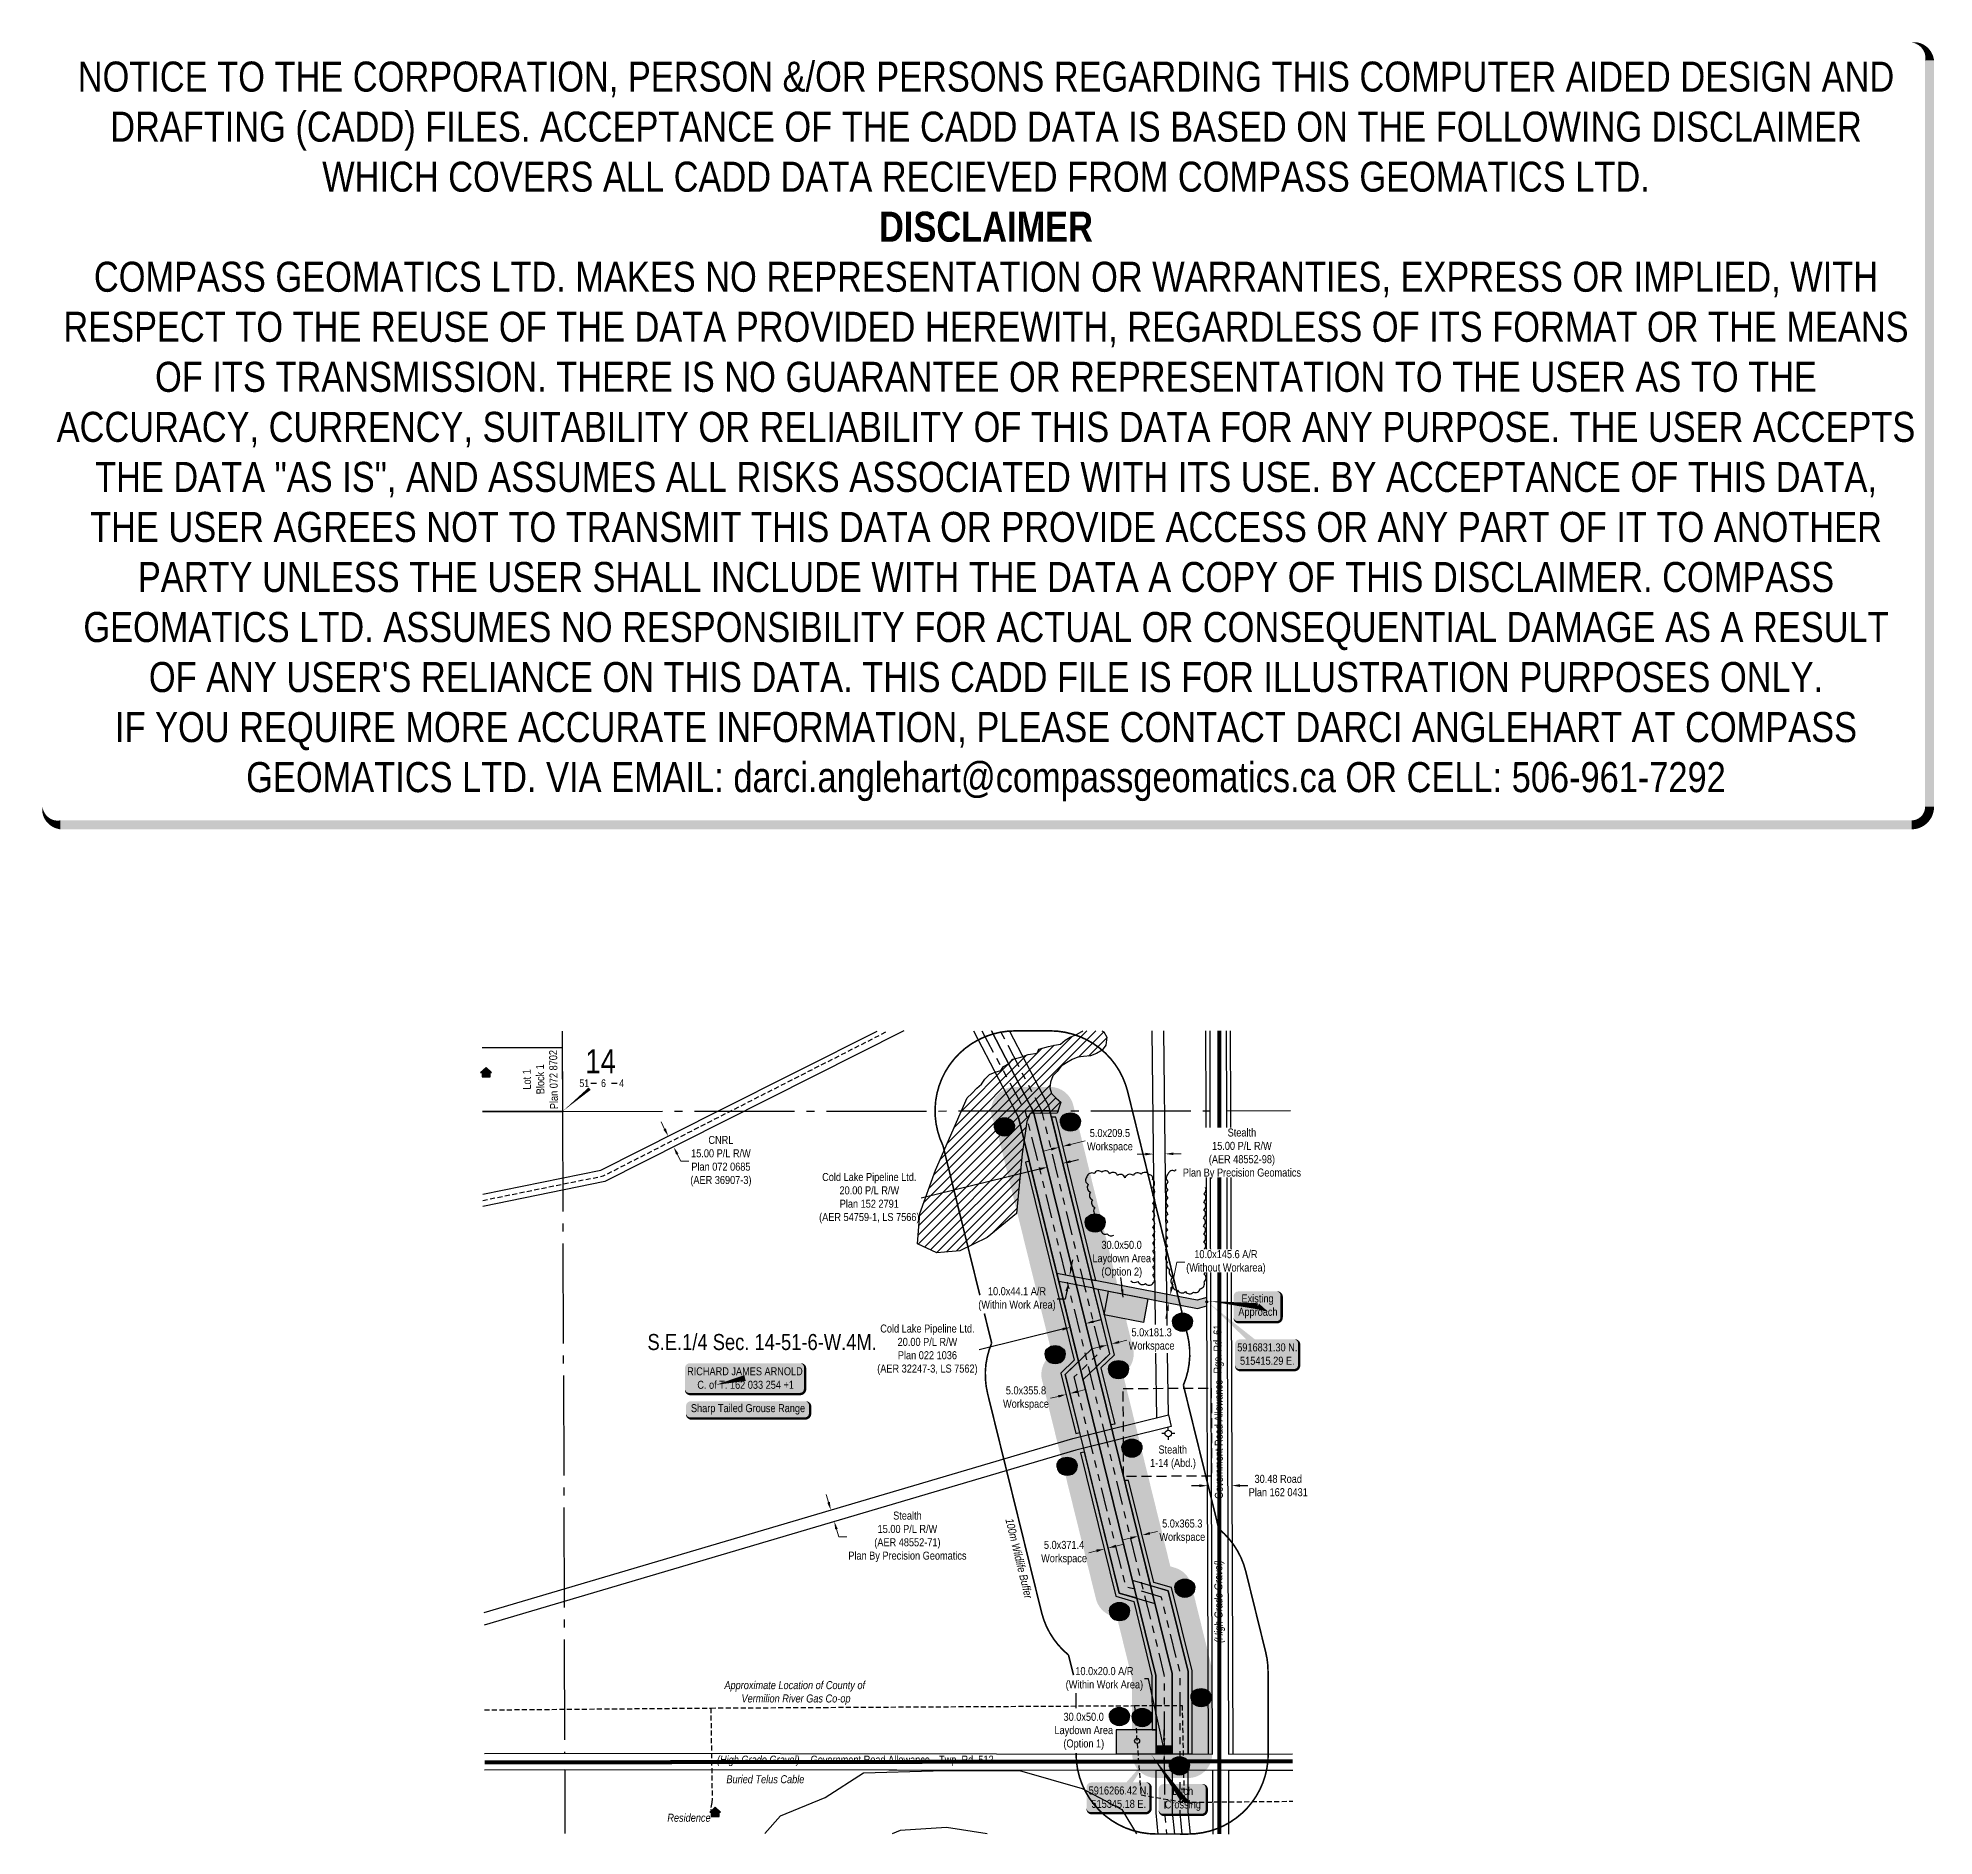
# Model space of a CAD drawing. Extents: x 513955 to 516324, y 5916164 to 5918410.
import ezdxf
from ezdxf.enums import TextEntityAlignment as Align

# ---------------------------------------------------------------- set-up
doc = ezdxf.new("R2010")
doc.units = 0
doc.header["$LTSCALE"] = 5
doc.header["$PDSIZE"] = 0.5
for name, pattern in [('foc-ACCESSROAD', [3.75, 2.5, -1.25]), ('foc-DRILLPATH', [14.75, 6, -1.75, 1.75, -1.75, 1.75, -1.75]), ('foc-QUARTERLINE', [33, 25, -3, 2, -3]), ('foc-TIELINE', [1.875, 1.25, -0.625]), ('PHANTOM', [63.5, 31.75, -6.35, 6.35, -6.35, 6.35, -6.35]), ('UG_PIPE', [1.875, 1.25, -0.625])]:
    doc.linetypes.add(name, pattern=pattern)
doc.layers.get('Defpoints').update_dxf_attribs({"color": 9})
for name, color, linetype in [('10', 1, 'Continuous'), ('9', 3, 'Continuous'), ('AS-OWNER', 7, 'Continuous'), ('AS-PIPE-UG', 44, 'UG_PIPE'), ('AS-PIPE-UG-T', 44, 'Continuous'), ('AS-RESIDENCE', 14, 'Continuous'), ('AS-ROADS', 254, 'Continuous'), ('AS-TELUS', 224, 'foc-TEL'), ('AS-WILDLIFE-BLOCK', 131, 'Continuous'), ('C-RW', 13, 'Continuous'), ('C-SYMBOL', 7, 'Continuous'), ('DETAIL-T', 7, 'Continuous'), ('F-RW', 190, 'Continuous'), ('F-WS', 190, 'foc-ACCESSROAD'), ('F-WS-S', 190, 'Continuous'), ('L-ROAD-T', 7, 'Continuous'), ('L-SEC', 7, 'Continuous'), ('L-SECLBL', 7, 'Continuous'), ('L-SECQ', 8, 'foc-QUARTERLINE'), ('L-TITLEDB', 4, 'Continuous'), ('L-TITLEDB-T', 4, 'Continuous'), ('P-BUFFER-H 30m', 51, 'Continuous'), ('P-BUFFER-YELLOW', 50, 'foc-TIELINE'), ('P-BUFFER-YELLOW-T', 50, 'Continuous'), ('P-CROSSINGS', 250, 'Continuous'), ('P-PDRILLPATH', 12, 'foc-DRILLPATH'), ('P-PROPOSED', 10, 'Continuous'), ('P-PROPOSED-T', 10, 'Continuous'), ('P-TEMP-BLUE', 146, 'Continuous'), ('P-TEMP-BLUE-T', 146, 'Continuous'), ('P-TEMP-H', 41, 'Continuous'), ('P-TEMP_ACCESS ROAD', 46, 'Continuous'), ('P-TEMP_LOG DECK', 46, 'Continuous'), ('P-TEMP_WORKSPACE', 46, 'Continuous'), ('T-BUSH-T', 110, 'Continuous'), ('WETLAND', 143, 'Continuous'), ('WETLAND - OPEN WATER', 140, 'PHANTOM')]:
    doc.layers.add(name, color=color, linetype=linetype)
doc.layers.add('DISCLAIMER', color=7, linetype='Continuous', plot=False)
for name, color, linetype, lineweight in [('F-RW-T', 190, 'Continuous', 9), ('P-TEMP-T', 46, 'Continuous', 18), ('T-TEXT', 48, 'Continuous', 18)]:
    doc.layers.add(name, color=color, linetype=linetype, lineweight=lineweight)
for name, color, linetype, true_color in [('P-REPAIR-TEAL-H', 7, 'Continuous', 0xb8f9d7), ('P-REPAIR-YELLOW-H', 7, 'Continuous', 0xeff1c0), ('P-TEMP-BLUE-H', 7, 'Continuous', 0x99e6ff)]:
    doc.layers.add(name, color=color, linetype=linetype, true_color=true_color)
doc.styles.add('175L', font='ARIALN.TTF', dxfattribs={"height": 20})
doc.styles.add('80', font='ARIALN.TTF', dxfattribs={"height": 10})
doc.styles.add('80CG', font='ARIALN.TTF', dxfattribs={"height": 10})
doc.styles.add('80L', font='ARIALN.TTF', dxfattribs={"height": 10})
doc.styles.add('80LS', font='ARIALNI.TTF', dxfattribs={"height": 10})
doc.styles.add('Crossing', font='ARIALN.TTF', dxfattribs={"height": 10})
doc.styles.add('foc-LtypeFont', font='ARIALN.TTF', dxfattribs={"height": 7.35})
doc.styles.add('SIMPLEX', font='ARIALN.TTF')
doc.linetypes.add('foc-TEL', pattern='A,2,-1,["T",foc-LtypeFont,S=0.2,R=0,X=-0.425,Y=-0.75],-1.24,8', length=12.24)
doc.dimstyles.new('Compass 5 000', dxfattribs={"dimscale": 5, "dimtxt": 9, "dimasz": 2, "dimexe": 0.2, "dimexo": 0.0625, "dimgap": 0.5, "dimtad": 0, "dimtih": 1, "dimtoh": 1, "dimzin": 0, "dimdsep": 46, "dimtxsty": '80CG', "dimcen": 0.1, "dimse1": 1, "dimse2": 1, "dimclrd": 256, "dimclrt": 256, "dimaunit": 1, "dimadec": 4, "dimazin": 0, "dimtfac": 0.06, "dimtofl": 0, "dimtmove": 0, "dimatfit": 1, "dimfxl": 0.2, "dimtolj": 1, "dimtzin": 0, "dimlwd": -1, "dimarcsym": 0})

msp = doc.modelspace()

# ---------------------------------------------------------------- texts
at = {"layer": 'AS-PIPE-UG-T', "insert": (514812.525, 5916357.424), "char_height": 10, "attachment_point": 1, "style": '80L'}
msp.add_mtext_dynamic_manual_height_columns('\\pi0.05;{\\fArial Narrow|b0|i1|c0|p34;Approximate Location of County of \\P\\pi21.397;Vermilion River Gas Co-op}', width=177.36467, gutter_width=50, heights=[0], dxfattribs=at)
at = {"layer": 'AS-RESIDENCE', "insert": (514741.246, 5916191.729), "char_height": 10, "attachment_point": 1, "style": '175L'}
msp.add_mtext_dynamic_manual_height_columns('{\\fArial Narrow|b0|i1|c0|p34;Residence}', width=30.3856, gutter_width=100, heights=[0], dxfattribs=at)
at = {"layer": 'AS-TELUS', "insert": (514815.051, 5916239.819), "char_height": 10, "attachment_point": 1, "style": '80L'}
msp.add_mtext_dynamic_manual_height_columns('{\\fArial Narrow|b0|i1|c0|p34;Buried Telus Cable}', width=98.80252, gutter_width=50, heights=[0], dxfattribs=at)
at = {"layer": 'C-SYMBOL', "color": 3, "style": '175L'}
msp.add_text('S.E.1/4 Sec. 14-51-6-W.4M.', height=20, dxfattribs=at).set_placement((514859.709, 5916765.077), align=Align.BOTTOM_CENTER)
at = {"layer": 'F-WS-S', "insert": (515343.671, 5916651.763), "char_height": 10, "attachment_point": 1, "style": '80L'}
msp.add_mtext_dynamic_manual_height_columns('\\pi11.176;Stealth\\P\\pi0.66392;1-14 (Abd.)', width=56.70982, gutter_width=50, heights=[0], dxfattribs=at)
at = {"layer": 'L-ROAD-T', "style": '80L'}
msp.add_text('Government Road Allowance', height=10, rotation=90.199899, dxfattribs=at).set_placement((515430.111, 5916659.425), align=Align.MIDDLE_CENTER)
msp.add_text('Government Road Allowance', height=10, dxfattribs=at).set_placement((514994.839, 5916259.296), align=Align.MIDDLE_CENTER)
at = {"layer": 'L-ROAD-T', "insert": (515423.735, 5916741.76), "char_height": 10, "attachment_point": 1, "rotation": 90.199899, "style": '80L'}
msp.add_mtext_dynamic_manual_height_columns('Rge. Rd. 61', width=59.11091, gutter_width=50, heights=[0], dxfattribs=at)
at = {"layer": 'L-ROAD-T', "insert": (515080.754, 5916264.318), "char_height": 10, "attachment_point": 1, "style": '80L'}
msp.add_mtext_dynamic_manual_height_columns('Twp. Rd. 512', width=67.62387, gutter_width=50, heights=[0], dxfattribs=at)
at = {"layer": 'L-TITLEDB-T', "insert": (514561.373, 5917070.468), "char_height": 10, "attachment_point": 1, "rotation": 90.930412, "style": '80L'}
msp.add_mtext_dynamic_manual_height_columns('\\pi25.834;Lot 1\\P\\pi19.804;Block 1\\P\\pi0.9027;Plan 072 8702', width=74.21331, gutter_width=50, heights=[0], dxfattribs=at)
at = {"layer": 'P-BUFFER-YELLOW-T', "insert": (515173.057, 5916562.458), "char_height": 10, "attachment_point": 1, "rotation": 283.846585, "style": '80L'}
msp.add_mtext_dynamic_manual_height_columns('\\pi0.89925;{\\fArial Narrow|b0|i1|c0|p34;100m Wildlife Buffer}', width=103.60614, gutter_width=100, heights=[0], dxfattribs=at)
at = {"layer": 'P-TEMP-T', "char_height": 10, "attachment_point": 1, "style": '175L'}
for s, insert in [('\\pi18.135;30.0x50.0\\P\\pi6.8318;Laydown Area\\P\\pi18.008;(Option 2)', (515265.501, 5916907.454)), ('\\pi18.135;30.0x50.0\\P\\pi6.8318;Laydown Area\\P\\pi18.008;(Option 1)', (515218.102, 5916317.879))]:
    msp.add_mtext_dynamic_manual_height_columns(s, width=85.57349, gutter_width=100, heights=[0], dxfattribs=dict(at, insert=insert))
at = {"layer": 'T-TEXT', "style": '80LS'}
msp.add_text('(High Grade Gravel)', height=10, rotation=90.199899, dxfattribs=at).set_placement((515429.774, 5916456.735), align=Align.MIDDLE_CENTER)
msp.add_text('(High Grade Gravel)', height=10, dxfattribs=at).set_placement((514854.839, 5916259.296), align=Align.MIDDLE_CENTER)

# ---------------------------------------------------------------- blocks, each defined once
blk = doc.blocks.new('L-SECLBL')
at = {"layer": '9', "color": 7}
for p, q in [((-5.1, -27.8), (-12.3, -27.8)), ((20.7, -27.8), (13.5, -27.8))]:
    blk.add_line(p, q, dxfattribs=at)
at = {"layer": '10', "color": 2, "style": 'SIMPLEX'}
blk.add_attdef('SEC', text='', height=30, dxfattribs=at).set_placement((0, 0), align=Align.MIDDLE)
at = {"layer": '10', "color": 5, "style": '80L'}
blk.add_attdef('TWP', text='', height=9.5, dxfattribs=at).set_placement((-14.4, -27.4), align=Align.MIDDLE_RIGHT)
blk.add_attdef('RGE', text='', height=9.5, dxfattribs=at).set_placement((3.6, -27.4), align=Align.MIDDLE_CENTER)
blk.add_attdef('MER', text='', height=9.5, dxfattribs=at).set_placement((23.2, -27.4), align=Align.MIDDLE_LEFT)
blk = doc.blocks.new('GABD')
for p, q in [((-0.81, 0), (-1.62, 0)), ((0, 0.81), (0, 1.62)), ((1.62, 0), (0.81, 0)), ((0, -0.81), (0, -1.62))]:
    blk.add_line(p, q)
blk.add_circle((0, 0), 0.8)
blk = doc.blocks.new('*D375')
at = {"layer": 'Defpoints', "color": 0, "transparency": 16777216}
for p in [(515230.5, 5916856.7), (515249.9, 5916861.5), (515244.6, 5916799.4)]:
    blk.add_point(p, dxfattribs=at)
at = {"layer": 'P-PROPOSED-T', "color": 240, "transparency": 16777216}
for p, q in [((515273.7, 5916806.6), (515283.4, 5916809)), ((515234.9, 5916797), (515130.7, 5916771.4))]:
    blk.add_line(p, q, dxfattribs=at)
for points in [[(515273.3, 5916808.2), (515274.1, 5916805), (515264, 5916804.2)], [(515234.5, 5916798.7), (515235.3, 5916795.4), (515244.6, 5916799.4)]]:
    blk.add_solid(points, dxfattribs=at)
at = {"layer": 'P-PROPOSED-T', "transparency": 16777216, "insert": (515066.2, 5916771.4), "char_height": 10, "attachment_point": 5, "style": '80CG'}
blk.add_mtext('\\A1;Cold Lake Pipeline Ltd.\\P20.00 P/L R/W\\PPlan 022 1036\\P(AER 32247-3, LS 7562)', dxfattribs=at)
blk = doc.blocks.new('*U378')
h = blk.add_hatch(color=59)
edge = h.paths.add_edge_path()
edge.add_line((-69, -20), (69, -20))
edge.add_arc((69, -14), 6, 270, 360)
edge.add_line((75, -14), (75, 12.5))
edge.add_arc((69, 12.5), 6, 0, 90)
edge.add_line((69, 18.5), (-69, 18.5))
edge.add_arc((-69, 12.5), 6, 90, 180)
edge.add_line((-75, 12.5), (-75, -14))
edge.add_arc((-69, -14), 6, 180, 270)
at = {"color": 1, "flags": 128}
blk.add_lwpolyline([(-69, -20, 3, 3, 0), (69, -20, 3, 3, 0.414214), (75, -14, 3, 3, 0), (75, 12.5, 3, 0, 0.414214), (69, 18.5, 0, 0, 0), (-69, 18.5, 0, 0, 0.414214), (-75, 12.5, 0, 0, 0), (-75, -14, 0, 3, 0.414214)], format="xyseb", close=True, dxfattribs=at)
blk.add_lwpolyline([(-36.8, -8.6, 0, 7.5, 0), (0, 0, 0, 0, 0)], format="xyseb", dxfattribs=at)
at = {"color": 1, "style": '80'}
blk.add_attdef('ENTER_TEXT_001', (-36, -5), '', height=10, dxfattribs=at)
blk = doc.blocks.new('*D379')
at = {"layer": 'Defpoints', "color": 0, "transparency": 16777216}
for p in [(514734.2, 5917034), (514740.9, 5917020.7), (514749.2, 5917024.8)]:
    blk.add_point(p, dxfattribs=at)
at = {"layer": 'F-RW-T', "transparency": 16777216}
for p, q in [((514737.9, 5917047.1), (514733.4, 5917056.1)), ((514753.7, 5917015.9), (514758.1, 5917007)), ((514758.1, 5917007), (514768.1, 5917007))]:
    blk.add_line(p, q, dxfattribs=at)
for points in [[(514739.4, 5917047.9), (514736.4, 5917046.4), (514742.4, 5917038.2)], [(514755.1, 5917016.6), (514752.2, 5917015.1), (514749.2, 5917024.8)]]:
    blk.add_solid(points, dxfattribs=at)
at = {"layer": 'F-RW-T', "transparency": 16777216, "insert": (514808.2, 5917007), "char_height": 10, "attachment_point": 5, "style": '80CG'}
blk.add_mtext('\\A1;CNRL\\P15.00 P/L R/W^JPlan 072 0685\\P(AER 36907-3)', dxfattribs=at)
blk = doc.blocks.new('*D380')
at = {"layer": 'Defpoints', "color": 0, "transparency": 16777216}
for p in [(514949.9, 5916572.5), (514949.8, 5916556.8), (514954.1, 5916558.1)]:
    blk.add_point(p, dxfattribs=at)
at = {"layer": 'F-RW-T', "transparency": 16777216}
for p, q in [((514942.7, 5916580.8), (514939.9, 5916590.4)), ((514952.6, 5916547.3), (514955.5, 5916537.7)), ((514955.5, 5916537.7), (514965.5, 5916537.7))]:
    blk.add_line(p, q, dxfattribs=at)
for points in [[(514944.3, 5916581.3), (514941.1, 5916580.3), (514945.5, 5916571.2)], [(514954.2, 5916547.7), (514951, 5916546.8), (514949.8, 5916556.8)]]:
    blk.add_solid(points, dxfattribs=at)
at = {"layer": 'F-RW-T', "transparency": 16777216, "insert": (515041.2, 5916537.7), "char_height": 10, "attachment_point": 5, "style": '80CG'}
blk.add_mtext('\\A1;Stealth\\P15.00 P/L R/W\\P(AER 48552-71)\\PPlan By Precision Geomatics', dxfattribs=at)
blk = doc.blocks.new('*D381')
at = {"layer": 'Defpoints', "color": 0, "transparency": 16777216}
for p in [(515363.4, 5917016.1), (515349.5, 5916921.7), (515364.5, 5916921.9)]:
    blk.add_point(p, dxfattribs=at)
at = {"layer": 'F-RW-T', "transparency": 16777216}
for p, q in [((515373.4, 5917016.2), (515383.4, 5917016.3)), ((515338.4, 5917015.8), (515328.4, 5917015.7))]:
    blk.add_line(p, q, dxfattribs=at)
for points in [[(515338.4, 5917017.5), (515338.4, 5917014.2), (515348.4, 5917015.9)], [(515373.4, 5917017.9), (515373.4, 5917014.6), (515363.4, 5917016.1)]]:
    blk.add_solid(points, dxfattribs=at)
at = {"layer": 'F-RW-T', "transparency": 16777216, "insert": (515459.1, 5917016.3), "char_height": 10, "attachment_point": 5, "style": '80CG', "bg_fill": 3, "box_fill_scale": 1.1, "bg_fill_color": 256, "bg_fill_true_color": 13158600, "bg_fill_transparency": 0}
blk.add_mtext('\\A1;Stealth\\P15.00 P/L R/W\\P(AER 48552-98)\\PPlan By Precision Geomatics', dxfattribs=at)
blk = doc.blocks.new('res_occ')
for points in [[(0.1, 0.89), (-1.26, -0.37), (1.46, -0.37)], [(-0.9, -1.43), (1.1, -1.43), (1.1, -0.37), (-0.9, -0.37)]]:
    blk.add_hatch(color=14).paths.add_polyline_path(points)
at = {"color": 14}
for points in [[(0.1, 0.89), (-1.26, -0.37), (1.46, -0.37)], [(-0.9, -1.43), (1.1, -1.43), (1.1, -0.37), (-0.9, -0.37)]]:
    blk.add_lwpolyline(points, close=True, dxfattribs=at)
blk = doc.blocks.new('*D382')
at = {"layer": 'Defpoints', "color": 0, "transparency": 16777216}
for p in [(515416, 5916617.6), (515446.5, 5916617.7), (515446.6, 5916601.7)]:
    blk.add_point(p, dxfattribs=at)
at = {"layer": 'L-TITLEDB-T', "transparency": 16777216}
for p, q in [((515406.1, 5916601.5), (515396.1, 5916601.5)), ((515456.6, 5916601.7), (515466.6, 5916601.7))]:
    blk.add_line(p, q, dxfattribs=at)
for points in [[(515406.1, 5916603.2), (515406.1, 5916599.9), (515416.1, 5916601.6)], [(515456.6, 5916603.4), (515456.6, 5916600), (515446.6, 5916601.7)]]:
    blk.add_solid(points, dxfattribs=at)
at = {"layer": 'L-TITLEDB-T', "transparency": 16777216, "insert": (515504.5, 5916601.7), "char_height": 10, "attachment_point": 5, "style": '80CG'}
blk.add_mtext('\\A1;30.48 Road\\PPlan 162 0431', dxfattribs=at)
blk = doc.blocks.new('*D384')
at = {"layer": 'Defpoints', "color": 0, "transparency": 16777216}
for p in [(515369.7, 5916839.9), (515381.7, 5916827.4), (515383.6, 5916837.2)]:
    blk.add_point(p, dxfattribs=at)
at = {"layer": 'P-TEMP-T', "transparency": 16777216}
for p, q in [((515371.6, 5916849.7), (515377.6, 5916881)), ((515377.6, 5916881), (515387.6, 5916881)), ((515365.9, 5916820.2), (515364, 5916810.4))]:
    blk.add_line(p, q, dxfattribs=at)
for points in [[(515364.2, 5916820.6), (515367.5, 5916819.9), (515367.8, 5916830.1)], [(515369.9, 5916850), (515373.2, 5916849.4), (515369.7, 5916839.9)]]:
    blk.add_solid(points, dxfattribs=at)
at = {"layer": 'P-TEMP-T', "transparency": 16777216, "insert": (515439.1, 5916881), "char_height": 10, "attachment_point": 5, "style": '80CG', "bg_fill": 3, "box_fill_scale": 1.1, "bg_fill_color": 256, "bg_fill_true_color": 13158600, "bg_fill_transparency": 0}
blk.add_mtext('\\A1;10.0x145.6 A/R\\P(Without Workarea)', dxfattribs=at)
blk = doc.blocks.new('*D385')
at = {"layer": 'Defpoints', "color": 0, "transparency": 16777216}
for p in [(515214.5, 5917005.4), (515216, 5916999.5), (515234, 5917010.2)]:
    blk.add_point(p, dxfattribs=at)
at = {"layer": 'P-PROPOSED-T', "color": 240, "transparency": 16777216}
for p, q in [((515206.3, 5916997.1), (515058.2, 5916960.7)), ((515245.1, 5917006.7), (515254.9, 5917009.1))]:
    blk.add_line(p, q, dxfattribs=at)
for points in [[(515205.9, 5916998.8), (515206.7, 5916995.5), (515216, 5916999.5)], [(515244.7, 5917008.3), (515245.5, 5917005.1), (515235.4, 5917004.3)]]:
    blk.add_solid(points, dxfattribs=at)
at = {"layer": 'P-PROPOSED-T', "transparency": 16777216, "insert": (514993.6, 5916960.7), "char_height": 10, "attachment_point": 5, "style": '80CG'}
blk.add_mtext('\\A1;Cold Lake Pipeline Ltd.\\P20.00 P/L R/W\\PPlan 152 2791\\P(AER 54759-1, LS 7566)', dxfattribs=at)
blk = doc.blocks.new('xing2')
h = blk.add_hatch(color=50)
h.dxf.hatch_style = 1
edge = h.paths.add_edge_path()
edge.add_ellipse((0, 0), major_axis=(-12.5, 0), ratio=0.816297, start_angle=0, end_angle=360)
h = blk.add_hatch(color=250)
h.dxf.hatch_style = 1
edge = h.paths.add_edge_path()
edge.add_ellipse((0, -2), major_axis=(-12.5, 0), ratio=0.816297, start_angle=0, end_angle=180)
edge.add_line((12.5, -2), (12.5, 0))
edge.add_ellipse((0, 0), major_axis=(-12.5, 0), ratio=0.816297, start_angle=0, end_angle=180, ccw=False)
edge.add_line((-12.5, 0), (-12.5, -2))
at = {"color": 250}
blk.add_ellipse((0, 0), major_axis=(-12.5, 0), ratio=0.816297, dxfattribs=at)
blk.add_ellipse((0, -2), major_axis=(-12.5, 0), ratio=0.816297, start_param=0, end_param=3.141593, dxfattribs=at)
at = {"color": 250, "style": 'Crossing'}
blk.add_attdef('CROSSING', text='', height=9, dxfattribs=at).set_placement((0.1, 0), align=Align.MIDDLE_CENTER)
at = {"color": 250, "style": 'Crossing', "flags": 1}
for tag, p in [('DESCRIPTION', (0.1, -25.8)), ('OWNER', (0.1, -12.5)), ('LOCATION', (0.1, -39.3)), ('DWG_REF', (0.1, -52.8))]:
    blk.add_attdef(tag, text='', height=9, dxfattribs=at).set_placement(p, align=Align.MIDDLE_CENTER)
blk = doc.blocks.new('*U472')
h = blk.add_hatch(color=254)
edge = h.paths.add_edge_path()
edge.add_line((-34, -20), (34, -20))
edge.add_arc((34, -14), 6, 270, 360)
edge.add_line((40, -14), (40, 12.5))
edge.add_arc((34, 12.5), 6, 0, 90)
edge.add_line((34, 18.5), (-34, 18.5))
edge.add_arc((-34, 12.5), 6, 90, 180)
edge.add_line((-40, 12.5), (-40, -14))
edge.add_arc((-34, -14), 6, 180, 270)
at = {"color": 1, "flags": 128}
blk.add_lwpolyline([(-72.9, 64, 0, 10, 0), (0, 0, 5, 5, 0)], format="xyseb", dxfattribs=at)
blk.add_lwpolyline([(-34, -20, 3, 3, 0), (34, -20, 3, 3, 0.414214), (40, -14, 3, 3, 0), (40, 12.5, 3, 0, 0.414214), (34, 18.5, 0, 0, 0), (-34, 18.5, 0, 0, 0.414214), (-40, 12.5, 0, 0, 0), (-40, -14, 0, 3, 0.414214)], format="xyseb", close=True, dxfattribs=at)
at = {"color": 1, "style": '80'}
blk.add_attdef('ENTER_TEXT_001', (-36, -5), '', height=10, dxfattribs=at)
blk = doc.blocks.new('*U473')
h = blk.add_hatch(color=255)
edge = h.paths.add_edge_path()
edge.add_line((-24, -20), (24, -20))
edge.add_arc((24, -14), 6, 270, 360)
edge.add_line((30, -14), (30, 12.5))
edge.add_arc((24, 12.5), 6, 0, 90)
edge.add_line((24, 18.5), (-24, 18.5))
edge.add_arc((-24, 12.5), 6, 90, 180)
edge.add_line((-30, 12.5), (-30, -14))
edge.add_arc((-24, -14), 6, 180, 270)
at = {"color": 1, "flags": 128}
for points in [[(-61.4, 6.5, 0, 7.5, 0), (0, 0, 0, 0, 0)], [(13.2, -7, 0, 7.5, 0), (0, 0, 0, 0, 0)]]:
    blk.add_lwpolyline(points, format="xyseb", dxfattribs=at)
blk.add_lwpolyline([(-24, -20, 3, 3, 0), (24, -20, 3, 3, 0.414214), (30, -14, 3, 3, 0), (30, 12.5, 3, 0, 0.414214), (24, 18.5, 0, 0, 0), (-24, 18.5, 0, 0, 0.414214), (-30, 12.5, 0, 0, 0), (-30, -14, 0, 3, 0.414214)], format="xyseb", close=True, dxfattribs=at)
at = {"color": 1, "style": '80'}
blk.add_attdef('ENTER_TEXT_001', (-26.8, -4.9), '', height=10, dxfattribs=at)
blk = doc.blocks.new('*U474')
h = blk.add_hatch(color=254)
edge = h.paths.add_edge_path()
edge.add_line((-34, -20), (34, -20))
edge.add_arc((34, -14), 6, 270, 360)
edge.add_line((40, -14), (40, 12.5))
edge.add_arc((34, 12.5), 6, 0, 90)
edge.add_line((34, 18.5), (-34, 18.5))
edge.add_arc((-34, 12.5), 6, 90, 180)
edge.add_line((-40, 12.5), (-40, -14))
edge.add_arc((-34, -14), 6, 180, 270)
at = {"color": 1, "flags": 128}
blk.add_lwpolyline([(40.1, 52.8, 0, 10, 0), (0, 0, 5, 5, 0)], format="xyseb", dxfattribs=at)
blk.add_lwpolyline([(-34, -20, 3, 3, 0), (34, -20, 3, 3, 0.414214), (40, -14, 3, 3, 0), (40, 12.5, 3, 0, 0.414214), (34, 18.5, 0, 0, 0), (-34, 18.5, 0, 0, 0.414214), (-40, 12.5, 0, 0, 0), (-40, -14, 0, 3, 0.414214)], format="xyseb", close=True, dxfattribs=at)
at = {"color": 1, "style": '80'}
blk.add_attdef('ENTER_TEXT_001', (-36, -5), '', height=10, dxfattribs=at)
blk = doc.blocks.new('*U476')
h = blk.add_hatch(color=255)
edge = h.paths.add_edge_path()
edge.add_line((-71.5, -11.5), (71.5, -11.5))
edge.add_arc((71.5, -5.5), 6, 270, 360)
edge.add_line((77.5, -5.5), (77.5, 4))
edge.add_arc((71.5, 4), 6, 0, 90)
edge.add_line((71.5, 10), (-71.5, 10))
edge.add_arc((-71.5, 4), 6, 90, 180)
edge.add_line((-77.5, 4), (-77.5, -5.5))
edge.add_arc((-71.5, -5.5), 6, 180, 270)
at = {"color": 131, "flags": 128}
blk.add_lwpolyline([(-71.5, -11.5, 3, 3, 0), (71.5, -11.5, 3, 3, 0.414214), (77.5, -5.5, 3, 3, 0), (77.5, 4, 3, 0, 0.414214), (71.5, 10, 0, 0, 0), (-71.5, 10, 0, 0, 0.414214), (-77.5, 4, 0, 0, 0), (-77.5, -5.5, 0, 3, 0.414214)], format="xyseb", close=True, dxfattribs=at)
at = {"color": 131, "style": '80'}
blk.add_attdef('ENTER_TEXT_001', (-36, -5), '', height=10, dxfattribs=at)
blk = doc.blocks.new('*U482')
h = blk.add_hatch(color=255)
edge = h.paths.add_edge_path()
edge.add_line((-24, -20), (24, -20))
edge.add_arc((24, -14), 6, 270, 360)
edge.add_line((30, -14), (30, 12.5))
edge.add_arc((24, 12.5), 6, 0, 90)
edge.add_line((24, 18.5), (-24, 18.5))
edge.add_arc((-24, 12.5), 6, 90, 180)
edge.add_line((-30, 12.5), (-30, -14))
edge.add_arc((-24, -14), 6, 180, 270)
at = {"color": 1, "flags": 128}
for points in [[(-39.2, 55.1, 0, 7.5, 0), (0, 0, 0, 0, 0)], [(13.2, -7, 0, 7.5, 0), (0, 0, 0, 0, 0)]]:
    blk.add_lwpolyline(points, format="xyseb", dxfattribs=at)
blk.add_lwpolyline([(-24, -20, 3, 3, 0), (24, -20, 3, 3, 0.414214), (30, -14, 3, 3, 0), (30, 12.5, 3, 0, 0.414214), (24, 18.5, 0, 0, 0), (-24, 18.5, 0, 0, 0.414214), (-30, 12.5, 0, 0, 0), (-30, -14, 0, 3, 0.414214)], format="xyseb", close=True, dxfattribs=at)
at = {"color": 1, "style": '80'}
blk.add_attdef('ENTER_TEXT_001', (-26.8, -4.9), '', height=10, dxfattribs=at)
blk = doc.blocks.new('*D490')
at = {"layer": 'Defpoints', "color": 0, "transparency": 16777216}
for p in [(515242.1, 5916854.4), (515244.8, 5916853.8), (515246.7, 5916863.6)]:
    blk.add_point(p, dxfattribs=at)
at = {"layer": 'P-TEMP-BLUE-T', "transparency": 16777216}
for p, q in [((515245.9, 5916874), (515247.8, 5916883.8)), ((515238.3, 5916834.7), (515228.3, 5916834.7)), ((515240.2, 5916844.5), (515238.3, 5916834.7))]:
    blk.add_line(p, q, dxfattribs=at)
for points in [[(515244.3, 5916874.3), (515247.5, 5916873.7), (515244, 5916864.2)], [(515238.6, 5916844.9), (515241.8, 5916844.2), (515242.1, 5916854.4)]]:
    blk.add_solid(points, dxfattribs=at)
at = {"layer": 'P-TEMP-BLUE-T', "transparency": 16777216, "insert": (515178.1, 5916834.7), "char_height": 10, "attachment_point": 5, "style": '80CG'}
blk.add_mtext('\\A1;10.0x44.1 A/R\\P(Within Work Area)', dxfattribs=at)
blk = doc.blocks.new('*D493')
at = {"layer": 'Defpoints', "color": 0, "transparency": 16777216}
for p in [(515361.9, 5916276.4), (515368.5, 5916276.4), (515368.5, 5916266.4)]:
    blk.add_point(p, dxfattribs=at)
at = {"layer": 'P-TEMP-BLUE-T', "transparency": 16777216}
for p, q in [((515342.4, 5916360.1), (515337.4, 5916360.1)), ((515361.9, 5916271.4), (515342.4, 5916360.1)), ((515362, 5916286.4), (515362, 5916296.4)), ((515361.9, 5916266.4), (515361.9, 5916276.4)), ((515361.9, 5916256.4), (515361.9, 5916246.4))]:
    blk.add_line(p, q, dxfattribs=at)
for points in [[(515360.3, 5916286.4), (515363.6, 5916286.4), (515361.9, 5916276.4)], [(515360.3, 5916256.4), (515363.6, 5916256.4), (515361.9, 5916266.4)]]:
    blk.add_solid(points, dxfattribs=at)
at = {"layer": 'P-TEMP-BLUE-T', "transparency": 16777216, "insert": (515287.3, 5916360.1), "char_height": 10, "attachment_point": 5, "style": '80CG'}
blk.add_mtext('\\A1;10.0x20.0 A/R\\P(Within Work Area)', dxfattribs=at)
blk = doc.blocks.new('*D495')
at = {"layer": 'Defpoints', "color": 0, "transparency": 16777216}
for p in [(515287.1, 5916522.5), (515287.2, 5916522.3), (515292, 5916523.5)]:
    blk.add_point(p, dxfattribs=at)
at = {"layer": 'P-TEMP-T', "transparency": 16777216}
for p, q in [((515277.4, 5916520.1), (515267.7, 5916517.8)), ((515301.7, 5916526.1), (515311.4, 5916528.5))]:
    blk.add_line(p, q, dxfattribs=at)
for points in [[(515277, 5916521.8), (515277.8, 5916518.5), (515287.1, 5916522.5)], [(515301.3, 5916527.8), (515302.1, 5916524.5), (515292, 5916523.7)]]:
    blk.add_solid(points, dxfattribs=at)
at = {"layer": 'P-TEMP-T', "transparency": 16777216, "insert": (515236.9, 5916517.8), "char_height": 10, "attachment_point": 5, "style": '80CG'}
blk.add_mtext('\\A1;5.0x371.4\\PWorkspace', dxfattribs=at)
blk = doc.blocks.new('*D496')
at = {"layer": 'Defpoints', "color": 0, "transparency": 16777216}
for p in [(515239.2, 5916716.7), (515239.5, 5916715.6), (515244.1, 5916717.9)]:
    blk.add_point(p, dxfattribs=at)
at = {"layer": 'P-TEMP-T', "transparency": 16777216}
for p, q in [((515229.8, 5916713.2), (515220.1, 5916710.8)), ((515254.1, 5916719.2), (515263.8, 5916721.6))]:
    blk.add_line(p, q, dxfattribs=at)
for points in [[(515229.4, 5916714.8), (515230.2, 5916711.6), (515239.5, 5916715.6)], [(515253.7, 5916720.8), (515254.5, 5916717.6), (515244.3, 5916716.8)]]:
    blk.add_solid(points, dxfattribs=at)
at = {"layer": 'P-TEMP-T', "transparency": 16777216, "insert": (515189.3, 5916710.8), "char_height": 10, "attachment_point": 5, "style": '80CG'}
blk.add_mtext('\\A1;5.0x355.8\\PWorkspace', dxfattribs=at)
blk = doc.blocks.new('*D497')
at = {"layer": 'Defpoints', "color": 0, "transparency": 16777216}
for p in [(515235.4, 5917025.5), (515243.3, 5916993.1), (515238.5, 5916991.9)]:
    blk.add_point(p, dxfattribs=at)
at = {"layer": 'P-TEMP-T', "transparency": 16777216}
for p, q in [((515220.8, 5917021.9), (515211.1, 5917019.5)), ((515245.1, 5917027.9), (515263.4, 5917032.4))]:
    blk.add_line(p, q, dxfattribs=at)
for points in [[(515220.4, 5917023.5), (515221.2, 5917020.3), (515230.5, 5917024.3)], [(515244.7, 5917029.5), (515245.5, 5917026.3), (515235.4, 5917025.5)]]:
    blk.add_solid(points, dxfattribs=at)
at = {"layer": 'P-TEMP-T', "transparency": 16777216, "insert": (515294.2, 5917032.4), "char_height": 10, "attachment_point": 5, "style": '80CG'}
blk.add_mtext('\\A1;5.0x209.5\\PWorkspace', dxfattribs=at)
blk = doc.blocks.new('*D498')
at = {"layer": 'Defpoints', "color": 0, "transparency": 16777216}
for p in [(515291.1, 5916778), (515295.9, 5916779.2), (515296.1, 5916778.6)]:
    blk.add_point(p, dxfattribs=at)
at = {"layer": 'P-TEMP-T', "transparency": 16777216}
for p, q in [((515305.8, 5916781), (515315.5, 5916783.4)), ((515281.5, 5916775), (515271.8, 5916772.6))]:
    blk.add_line(p, q, dxfattribs=at)
for points in [[(515305.4, 5916782.6), (515306.2, 5916779.4), (515296.1, 5916778.6)], [(515281.1, 5916776.6), (515281.9, 5916773.4), (515291.2, 5916777.4)]]:
    blk.add_solid(points, dxfattribs=at)
at = {"layer": 'P-TEMP-T', "transparency": 16777216, "insert": (515346.3, 5916783.4), "char_height": 10, "attachment_point": 5, "style": '80CG'}
blk.add_mtext('\\A1;5.0x181.3\\PWorkspace', dxfattribs=at)
blk = doc.blocks.new('*D499')
at = {"layer": 'Defpoints', "color": 0, "transparency": 16777216}
for p in [(515333.8, 5916521.2), (515334.4, 5916539.7), (515338.6, 5916522.4)]:
    blk.add_point(p, dxfattribs=at)
at = {"layer": 'P-TEMP-T', "transparency": 16777216}
for p, q in [((515344.1, 5916542.1), (515353.8, 5916544.5)), ((515319.8, 5916536.2), (515310.1, 5916533.8))]:
    blk.add_line(p, q, dxfattribs=at)
for points in [[(515343.7, 5916543.7), (515344.5, 5916540.5), (515334.4, 5916539.7)], [(515319.4, 5916537.8), (515320.2, 5916534.5), (515329.5, 5916538.5)]]:
    blk.add_solid(points, dxfattribs=at)
at = {"layer": 'P-TEMP-T', "transparency": 16777216, "insert": (515384.6, 5916544.5), "char_height": 10, "attachment_point": 5, "style": '80CG'}
blk.add_mtext('\\A1;5.0x365.3\\PWorkspace', dxfattribs=at)
blk = doc.blocks.new('Disclaimer_Legal')
at = {"layer": 'DISCLAIMER', "color": 254, "flags": 128}
blk.add_lwpolyline([(-3612.9, -1104.6, 37.5, 37.5, 0), (4096.1, -1104.6, 37.5, 37.5, 0.414214), (4171.1, -1029.6, 37.5, 37.5, 0), (4171.1, 2078.7, 37.5, 0, 0.414214), (4096.1, 2153.7, 0, 0, 0), (-3612.9, 2153.7, 0, 0, 0.414214), (-3687.9, 2078.7, 0, 0, 0), (-3687.9, -1029.6, 0, 37.5, 0.414214)], format="xyseb", close=True, dxfattribs=at)
at = {"layer": 'DISCLAIMER', "color": 254, "insert": (241.6, 533.9), "char_height": 125, "width": 7717.568, "attachment_point": 5, "style": '80'}
blk.add_mtext('NOTICE TO THE CORPORATION, PERSON &/OR PERSONS REGARDING THIS COMPUTER AIDED DESIGN AND DRAFTING (CADD) FILES. ACCEPTANCE OF THE CADD DATA IS BASED ON THE FOLLOWING DISCLAIMER WHICH COVERS ALL CADD DATA RECIEVED FROM COMPASS GEOMATICS LTD.\\P{\\fArial Narrow|b1|i0|c0|p34;DISCLAIMER}\\PCOMPASS GEOMATICS LTD. MAKES NO REPRESENTATION OR WARRANTIES, EXPRESS OR IMPLIED, WITH RESPECT TO THE REUSE OF THE DATA PROVIDED HEREWITH, REGARDLESS OF ITS FORMAT OR THE MEANS OF ITS TRANSMISSION. THERE IS NO GUARANTEE OR REPRESENTATION TO THE USER AS TO THE ACCURACY, CURRENCY, SUITABILITY OR RELIABILITY OF THIS DATA FOR ANY PURPOSE. THE USER ACCEPTS THE DATA "AS IS", AND ASSUMES ALL RISKS ASSOCIATED WITH ITS USE. BY ACCEPTANCE OF THIS DATA, THE USER AGREES NOT TO TRANSMIT THIS DATA OR PROVIDE ACCESS OR ANY PART OF IT TO ANOTHER PARTY UNLESS THE USER SHALL INCLUDE WITH THE DATA A COPY OF THIS DISCLAIMER. COMPASS GEOMATICS LTD. ASSUMES NO RESPONSIBILITY FOR ACTUAL OR CONSEQUENTIAL DAMAGE AS A RESULT OF ANY USER\'S RELIANCE ON THIS DATA. THIS CADD FILE IS FOR ILLUSTRATION PURPOSES ONLY.\\PIF YOU REQUIRE MORE ACCURATE INFORMATION, PLEASE CONTACT DARCI ANGLEHART AT COMPASS GEOMATICS LTD. VIA EMAIL: darci.anglehart@compassgeomatics.ca OR CELL: 506-961-7292', dxfattribs=at)

# ---------------------------------------------------------------- dimensions: what is measured, and where the dimension line sits
at = {"layer": 'F-RW-T'}
for p1, p2, distance, text, picture, middle in [((514734.156, 5917034.043), (514740.896, 5917020.659), 9.245, 'CNRL\\P15.00 P/L R/W^JPlan 072 0685\\P(AER 36907-3)', '*D379', (514808.156, 5917006.954)), ((514949.883, 5916572.51), (514954.137, 5916558.126), -4.521, 'Stealth\\P15.00 P/L R/W\\P(AER 48552-71)\\PPlan By Precision Geomatics', '*D380', (515041.176, 5916537.665))]:
    dim = msp.add_aligned_dim(p1=p1, p2=p2, distance=distance, text=text, dimstyle='Compass 5 000', dxfattribs=at)
    dim.commit()
    dim.dimension.update_dxf_attribs({"geometry": picture, "text_midpoint": middle})
at = {"layer": 'L-TITLEDB-T'}
dim = msp.add_aligned_dim(p1=(515416.038, 5916617.554), p2=(515446.506, 5916617.66), distance=-15.989, text='30.48 Road\\PPlan 162 0431', dimstyle='Compass 5 000', dxfattribs=at)
dim.commit()
dim.dimension.update_dxf_attribs({"geometry": '*D382', "text_midpoint": (515504.508, 5916601.741)})
at = {"layer": 'P-PROPOSED-T'}
dim = msp.add_linear_dim(base=(515215.975, 5916999.532), p1=(515233.981, 5917010.222), p2=(515214.522, 5917005.429), angle=193.836061, text='Cold Lake Pipeline Ltd.\\P20.00 P/L R/W\\PPlan 152 2791\\P(AER 54759-1, LS 7566)', dimstyle='Compass 5 000', override={"dimclrd": 240}, dxfattribs=at)
dim.commit()
dim.dimension.update_dxf_attribs({"geometry": '*D385', "text_midpoint": (514993.649, 5916960.669), "dimtype": 161})
at = {"layer": 'P-PROPOSED-T', "color": 5}
dim = msp.add_linear_dim(base=(515244.582, 5916799.44), p1=(515249.886, 5916861.491), p2=(515230.468, 5916856.704), angle=193.846585, text='Cold Lake Pipeline Ltd.\\P20.00 P/L R/W\\PPlan 022 1036\\P(AER 32247-3, LS 7562)', dimstyle='Compass 5 000', override={"dimclrd": 240}, dxfattribs=at)
dim.commit()
dim.dimension.update_dxf_attribs({"geometry": '*D375', "text_midpoint": (515066.187, 5916771.375), "dimtype": 161})
at = {"layer": 'P-TEMP-BLUE-T', "color": 3}
dim = msp.add_aligned_dim(p1=(515246.728, 5916863.648), p2=(515244.829, 5916853.83), distance=-2.785, text='10.0x44.1 A/R\\P(Within Work Area)', dimstyle='Compass 5 000', dxfattribs=at)
dim.commit()
dim.dimension.update_dxf_attribs({"geometry": '*D490', "text_midpoint": (515178.118, 5916834.722)})
dim = msp.add_linear_dim(base=(515361.945, 5916276.403), p1=(515368.529, 5916266.394), p2=(515368.541, 5916276.395), angle=89.934149, text='10.0x20.0 A/R\\P(Within Work Area)', dimstyle='Compass 5 000', override={"dimtmove": 1}, dxfattribs=at)
dim.commit()
dim.dimension.update_dxf_attribs({"geometry": '*D493', "text_midpoint": (515334.948, 5916360.08), "dimtype": 161})
at = {"layer": 'P-TEMP-T', "color": 5}
for base, p1, p2, angle, text, picture, middle in [((515235.374, 5917025.495), (515238.478, 5916991.93), (515243.334, 5916993.124), 13.8139, '5.0x209.5\\PWorkspace', '*D497', (515294.197, 5917032.38)), ((515334.359, 5916539.736), (515333.788, 5916521.185), (515338.633, 5916522.378), 13.833682, '5.0x365.3\\PWorkspace', '*D499', (515384.6, 5916544.518))]:
    dim = msp.add_linear_dim(base=base, p1=p1, p2=p2, angle=angle, text=text, dimstyle='Compass 5 000', dxfattribs=at)
    dim.commit()
    dim.dimension.update_dxf_attribs({"geometry": picture, "text_midpoint": middle, "dimtype": 161})
for p1, p2, distance, text, picture, middle in [((515291.078, 5916778.009), (515295.933, 5916779.202), -0.618, '5.0x181.3\\PWorkspace', '*D498', (515346.324, 5916783.378)), ((515244.084, 5916717.897), (515239.229, 5916716.7), 1.109, '5.0x355.8\\PWorkspace', '*D496', (515189.254, 5916710.835)), ((515292.014, 5916523.503), (515287.159, 5916522.306), -0.244, '5.0x371.4\\PWorkspace', '*D495', (515236.86, 5916517.755))]:
    dim = msp.add_aligned_dim(p1=p1, p2=p2, distance=distance, text=text, dimstyle='Compass 5 000', dxfattribs=at)
    dim.commit()
    dim.dimension.update_dxf_attribs({"geometry": picture, "text_midpoint": middle})

# ---------------------------------------------------------------- hatches: boundary and pattern name
at = {"layer": 'P-BUFFER-H 30m'}
h = msp.add_hatch(color=256, dxfattribs=at)
h.dxf.hatch_style = 1
h.paths.add_polyline_path([(515248.457, 5917076.99, 0.34551051), (515219.296, 5917099.826), (515198.444, 5917099.806, 0.00107829), (515198.314, 5917099.806), (515175.695, 5917099.783, 0.56290717), (515149.129, 5917055.903), (515151.67, 5917051.034), (515221.87, 5916766.229), (515217.659, 5916762.165, 0.26734161), (515209.364, 5916733.396), (515276.732, 5916460.167, 0.26710824), (515297.425, 5916438.559), (515303.042, 5916436.913), (515321.769, 5916360.936), (515321.938, 5916266.361, 0.41334001), (515351.902, 5916236.414), (515371.902, 5916236.39), (515371.909, 5916236.39, -0.00003016), (515371.906, 5916236.39), (515391.918, 5916236.368, 0.4150949), (515421.95, 5916266.426), (515421.751, 5916369.567, 0.0599834), (515420.88, 5916376.686), (515396.046, 5916477.478, 0.26715253), (515375.352, 5916499.091), (515369.703, 5916500.746), (515310.57, 5916740.651), (515314.787, 5916744.72, 0.26716976), (515323.087, 5916773.471)])
h.paths.add_polyline_path([(515293.955, 5916766.308), (515277.307, 5916750.243), (515344.705, 5916476.809), (515366.917, 5916470.301), (515391.751, 5916369.509), (515391.95, 5916266.368), (515371.938, 5916266.39), (515351.938, 5916266.414), (515351.763, 5916364.605), (515328.04, 5916460.85), (515305.859, 5916467.349), (515238.491, 5916740.578), (515255.133, 5916756.637), (515179.935, 5917061.716), (515175.725, 5917069.783), (515198.473, 5917069.806), (515198.473, 5917069.806), (515219.325, 5917069.826)], flags=16)
at = {"layer": 'P-REPAIR-TEAL-H'}
h = msp.add_hatch(color=256, dxfattribs=at)
h.dxf.hatch_style = 1
h.paths.add_polyline_path([(515175.725, 5917069.783), (515198.473, 5917069.806), (515198.778, 5917068.837), (515371.759, 5916367.051), (515371.938, 5916266.39), (515351.938, 5916266.414), (515351.763, 5916364.605), (515179.935, 5917061.716)])
at = {"layer": 'P-REPAIR-YELLOW-H'}
h = msp.add_hatch(color=256, dxfattribs=at)
h.dxf.hatch_style = 1
h.paths.add_polyline_path([(515198.473, 5917069.806), (515198.778, 5917068.837), (515271.779, 5916772.702), (515238.491, 5916740.578), (515305.859, 5916467.349), (515350.251, 5916454.343), (515371.756, 5916367.024), (515371.938, 5916266.39), (515391.95, 5916266.368), (515391.751, 5916369.509), (515366.917, 5916470.301), (515322.523, 5916483.307), (515260.667, 5916734.184), (515277.311, 5916750.246), (515293.955, 5916766.308), (515219.325, 5917069.826)])
at = {"layer": 'P-TEMP-BLUE-H'}
h = msp.add_hatch(color=256, dxfattribs=at)
h.dxf.hatch_style = 1
h.paths.add_polyline_path([(515271.183, 5916858.92), (515273.812, 5916848.226), (515230.493, 5916856.602), (515227.857, 5916867.296)])
h = msp.add_hatch(color=256, dxfattribs=at)
h.dxf.hatch_style = 1
h.paths.add_polyline_path([(515371.95, 5916266.391), (515351.938, 5916266.414), (515351.92, 5916276.414), (515371.92, 5916276.391), (515371.938, 5916266.39)])
at = {"layer": 'P-TEMP-H'}
h = msp.add_hatch(color=256, dxfattribs=at)
h.dxf.hatch_style = 1
h.paths.add_polyline_path([(515279.218, 5916847.181), (515299.497, 5916764.708), (515282.903, 5916748.694), (515300.156, 5916678.633), (515295.3, 5916677.44), (515277.36, 5916750.294), (515293.955, 5916766.308), (515273.812, 5916848.226)])
h.paths.add_polyline_path([(515193.442, 5917006.919), (515188.587, 5917005.723), (515249.589, 5916758.236), (515232.948, 5916742.177), (515251.56, 5916666.69), (515256.415, 5916667.884), (515238.491, 5916740.578), (515255.133, 5916756.637)])
h.paths.add_polyline_path([(515257.544, 5916642.417), (515301.693, 5916463.359), (515323.874, 5916456.861), (515346.764, 5916363.993), (515346.885, 5916296.42), (515351.885, 5916296.414), (515351.763, 5916364.605), (515328.04, 5916460.85), (515305.859, 5916467.349), (515262.4, 5916643.611)])
h.paths.add_polyline_path([(515396.95, 5916266.378), (515396.75, 5916370.12), (515371.084, 5916474.29), (515348.872, 5916480.798), (515317.528, 5916608.086), (515312.383, 5916608.068), (515344.705, 5916476.809), (515366.917, 5916470.301), (515391.751, 5916369.509), (515391.95, 5916266.368)])
h.paths.add_polyline_path([(515276.589, 5916857.875), (515226.424, 5917061.897), (515221.291, 5917061.832), (515271.183, 5916858.92)])
edge = h.paths.add_edge_path(flags=17)
edge.add_line((515223.857, 5917061.864), (515273.886, 5916858.397))
h = msp.add_hatch(color=256, dxfattribs=at)
h.dxf.hatch_style = 1
h.paths.add_polyline_path([(515271.183, 5916858.92), (515273.812, 5916848.226), (515403.499, 5916823.153), (515415.311, 5916826.439), (515415.274, 5916836.809), (515403.086, 5916833.418)])
h = msp.add_hatch(color=256, dxfattribs=at)
h.dxf.hatch_style = 1
h.paths.add_polyline_path([(515341.715, 5916835.098), (515336.021, 5916805.643), (515286.93, 5916815.135), (515292.624, 5916844.589)])
h = msp.add_hatch(color=256, dxfattribs=at)
h.dxf.hatch_style = 1
h.paths.add_polyline_path([(515351.938, 5916266.414), (515351.885, 5916296.414), (515301.971, 5916296.47), (515301.938, 5916266.47)])
at = {"layer": 'WETLAND - OPEN WATER', "transparency": 33554495}
h = msp.add_hatch(dxfattribs=at)
h.set_pattern_fill('ANSI31', color=256, scale=2.5)
h.paths.add_polyline_path([(515284.103, 5917169.891), (515260.441, 5917169.868), (515258.96, 5917169.041), (515252.552, 5917165.462), (515244.717, 5917161.879), (515238.309, 5917158.3), (515232.619, 5917153.301), (515224.777, 5917151.853), (515217.649, 5917150.407), (515205.534, 5917146.81), (515203.41, 5917141.822), (515192.002, 5917140.362), (515182.741, 5917136.774), (515172.762, 5917134.608), (515168.5, 5917128.901), (515161.379, 5917125.321), (515157.828, 5917120.328), (515150.702, 5917118.171), (515143.578, 5917115.301), (515137.89, 5917109.59), (515133.631, 5917103.172), (515127.94, 5917098.173), (515121.541, 5917091.748), (515115.853, 5917086.037), (515076.493, 5916995.95), (515056.581, 5916941.52), (515053.794, 5916903.802), (515077.808, 5916892.444), (515106.892, 5916895.177), (515140.662, 5916911.79), (515177.319, 5916941.679), (515184.59, 5917016.253), (515190.21, 5917056.679), (515194.357, 5917066.492), (515228.173, 5917066.919), (515232.852, 5917080.719), (515227.129, 5917085.681), (515221.405, 5917091.356), (515219.242, 5917098.465), (515219.933, 5917105.583), (515222.761, 5917113.42), (515228.449, 5917119.131), (515233.421, 5917125.551), (515239.827, 5917129.841), (515246.946, 5917134.134), (515254.07, 5917137.003), (515261.201, 5917137.738), (515269.758, 5917138.477), (515277.595, 5917141.348), (515284.714, 5917145.641), (515288.973, 5917152.059), (515290.368, 5917162.026), (515286.78, 5917168.419)])

# ---------------------------------------------------------------- linework, layer by layer
at = {"layer": 'AS-PIPE-UG'}
for p, q in [((514512.758, 5916321.449), (514795.531, 5916323.832)), ((514795.531, 5916323.832), (515324.811, 5916326.764))]:
    msp.add_line(p, q, dxfattribs=at)
at = {"layer": 'AS-PIPE-UG', "flags": 128}
msp.add_lwpolyline([(514510.633, 5916958.064), (514660.959, 5916988.51), (515016.691, 5917169.625)], dxfattribs=at)
at = {"layer": 'AS-PIPE-UG'}
for points in [[(514795.531, 5916323.832), (514797.265, 5916210.477), (514796.959, 5916205.838), (514795.037, 5916197.037), (514798.541, 5916196.668)], [(515324.811, 5916326.764), (515384.425, 5916327.094), (515386.944, 5916206.059)], [(515324.811, 5916326.764), (515333.047, 5916215.157), (515386.944, 5916206.059)], [(515386.944, 5916206.059), (515522.651, 5916207.348)]]:
    msp.add_lwpolyline(points, dxfattribs=at)
at = {"layer": 'AS-ROADS', "const_width": 5, "flags": 128}
for points in [[(515430.958, 5916166.325), (515430.731, 5917170.037)], [(514512.977, 5916255.854), (515522.477, 5916257.197)]]:
    msp.add_lwpolyline(points, dxfattribs=at)
at = {"layer": 'AS-TELUS', "flags": 128}
msp.add_lwpolyline([(514513.008, 5916246.775), (514613.005, 5916247.104), (515442.621, 5916246.25), (515522.515, 5916246.339)], dxfattribs=at)
at = {"layer": 'C-RW', "flags": 128}
for points in [[(515123.576, 5917169.732), (515175.725, 5917069.783), (515179.935, 5917061.716), (515351.763, 5916364.605), (515351.938, 5916266.414), (515371.938, 5916266.39), (515371.938, 5916266.39), (515371.759, 5916367.051), (515198.778, 5917068.837), (515193.457, 5917079.035), (515146.123, 5917169.754)], [(515354.589, 5916166.411), (515352.061, 5916192.663), (515351.972, 5916246.305), (515371.972, 5916246.283), (515372.059, 5916193.641), (515374.684, 5916166.388)]]:
    msp.add_lwpolyline(points, dxfattribs=at)
at = {"layer": 'Defpoints', "color": 5}
msp.add_circle((515415.294, 5916831.297), 1.36, dxfattribs=at)
at = {"layer": 'Defpoints', "color": 3}
for centre, radius in [((515328.061, 5916282.731), 3.145), ((515362.472, 5916270.809), 1.152)]:
    msp.add_circle(centre, radius, dxfattribs=at)
at = {"layer": 'Defpoints'}
msp.add_point((515367.101, 5916666.76), dxfattribs=at)
at = {"layer": 'F-RW', "flags": 128}
for points in [[(514510.607, 5916965.879), (514658.262, 5916995.833), (514804.412, 5917069.415), (515003.428, 5917169.612)], [(515036.85, 5917169.645), (514811.157, 5917056.017), (514663.213, 5916981.532), (514510.658, 5916950.584)], [(515146.248, 5917169.754), (515193.457, 5917079.035), (515198.473, 5917069.806), (515198.778, 5917068.837), (515271.779, 5916772.702), (515238.491, 5916740.578), (515305.859, 5916467.349), (515350.251, 5916454.343), (515371.756, 5916367.024), (515371.938, 5916266.39), (515391.95, 5916266.368), (515391.751, 5916369.509), (515366.917, 5916470.301), (515322.523, 5916483.307), (515260.667, 5916734.184), (515277.311, 5916750.246), (515293.955, 5916766.308), (515217.755, 5917076.211), (515211.115, 5917088.427), (515168.782, 5917169.777)], [(515346.615, 5917169.953), (515350.885, 5916802.995)], [(515365.903, 5916801.557), (515361.616, 5917169.968)], [(515351.302, 5916767.203), (515352.243, 5916686.285), (515367.201, 5916689.961), (515366.303, 5916767.178)], [(514512.352, 5916443.119), (515247.901, 5916660.643), (515367.201, 5916689.961), (515370.781, 5916675.394), (515251.82, 5916646.159), (514512.404, 5916427.492)], [(515394.779, 5916166.366), (515392.058, 5916194.618), (515391.972, 5916246.262), (515371.972, 5916246.283), (515372.059, 5916193.641), (515374.684, 5916166.388)]]:
    msp.add_lwpolyline(points, dxfattribs=at)
at = {"layer": 'F-WS'}
msp.add_lwpolyline([(515310.85, 5916723.063), (515420.849, 5916723.456), (515421.242, 5916613.456), (515311.235, 5916613.064), (515310.85, 5916723.063)], dxfattribs=at)
at = {"layer": 'L-SEC'}
for p, q in [((515414.462, 5917070.007), (515414.107, 5917170.021)), ((515419.642, 5917070.026), (515419.287, 5917170.026)), ((515439.395, 5917170.046), (515439.749, 5917070.059)), ((515444.575, 5917170.051), (515444.929, 5917070.078)), ((515417.262, 5916266.317), (515414.462, 5917070.007)), ((515422.442, 5916266.335), (515419.642, 5917070.026)), ((515439.749, 5917070.059), (515442.55, 5916266.358)), ((515444.929, 5917070.077), (515447.73, 5916266.376)), ((514512.941, 5916266.881), (514612.937, 5916267.21)), ((514612.937, 5916267.21), (515422.442, 5916266.335)), ((515442.55, 5916266.358), (515522.445, 5916266.446)), ((514513.008, 5916246.775), (514613.005, 5916247.104)), ((514613.005, 5916247.104), (515422.513, 5916246.229)), ((515422.513, 5916246.229), (515422.804, 5916166.335)), ((515442.621, 5916246.25), (515522.515, 5916246.338)), ((515442.913, 5916166.312), (515442.621, 5916246.25))]:
    msp.add_line(p, q, dxfattribs=at)
at = {"layer": 'L-SECLBL', "color": 2, "flags": 128}
msp.add_lwpolyline([(514610.213, 5917069.221, 0, 4, 0), (514644.229, 5917097.619, 0, 0, 0)], format="xyseb", dxfattribs=at)
at = {"layer": 'L-SECQ'}
for p, q in [((514609.873, 5917169.221), (514610.213, 5917069.221)), ((514510.262, 5917069.122), (514610.213, 5917069.221)), ((514610.213, 5917069.221), (515419.642, 5917070.026)), ((514610.213, 5917069.221), (514612.937, 5916267.21)), ((515439.749, 5917070.059), (515519.641, 5917070.192)), ((514613.005, 5916247.104), (514613.288, 5916167.238))]:
    msp.add_line(p, q, dxfattribs=at)
at = {"layer": 'L-TITLEDB', "flags": 128}
for points in [[(514509.995, 5917149.076), (514609.985, 5917149.176)], [(514609.985, 5917149.176), (514610.213, 5917069.221), (514510.262, 5917069.122)]]:
    msp.add_lwpolyline(points, dxfattribs=at)
at = {"layer": 'P-BUFFER-YELLOW', "ltscale": 2, "const_width": 2, "flags": 128}
for points in [[(515131.701, 5916839.558), (515085.669, 5917026.309, -0.55266395), (515175.625, 5917169.783), (515198.373, 5917169.806)], [(515385.984, 5916727.185, 0.16216603), (515391.062, 5916790.185), (515316.433, 5917093.703, 0.34551051), (515219.227, 5917169.826), (515198.375, 5917169.806, 0.00059269), (515198.138, 5917169.805, 0.00059269)], [(515248.688, 5916364.938), (515242.519, 5916389.967, -0.16217732), (515208.767, 5916443.41), (515141.399, 5916716.639, -0.16229941), (515146.457, 5916779.69), (515137.345, 5916816.66)], [(515385.984, 5916727.185), (515430.221, 5916547.713, -0.16234271), (515464.014, 5916494.224), (515488.848, 5916393.432, -0.0599834), (515491.751, 5916369.702), (515491.95, 5916266.561, -0.4150949), (515391.842, 5916166.368), (515371.83, 5916166.39), (515351.818, 5916166.414, -0.41334001), (515251.938, 5916266.236), (515251.935, 5916267.808)]]:
    msp.add_lwpolyline(points, format="xyb", dxfattribs=at)
msp.add_lwpolyline([(515251.836, 5916323.4), (515251.802, 5916342.668)], dxfattribs=at)
at = {"layer": 'P-PDRILLPATH', "flags": 128}
for points in [[(515134.324, 5917169.742), (515187.992, 5917069.795), (515189.145, 5917066.135), (515361.761, 5916365.828), (515361.938, 5916266.402), (515362.856, 5916188.994), (515364.95, 5916166.399)], [(515384.627, 5916166.377), (515381.775, 5916192.952), (515381.95, 5916266.379), (515381.754, 5916368.285), (515358.584, 5916462.322), (515314.191, 5916475.328), (515249.579, 5916737.381), (515270.367, 5916757.442), (515282.87, 5916769.508), (515209.03, 5917069.816), (515157.545, 5917169.765)]]:
    msp.add_lwpolyline(points, dxfattribs=at)
at = {"layer": 'P-PROPOSED', "flags": 128}
for points in [[(515175.725, 5917069.783), (515198.473, 5917069.806), (515198.778, 5917068.837), (515371.759, 5916367.051), (515371.938, 5916266.39), (515351.938, 5916266.414), (515351.763, 5916364.605), (515179.935, 5917061.716), (515175.725, 5917069.783)], [(515198.473, 5917069.806), (515198.778, 5917068.837), (515271.779, 5916772.702), (515238.491, 5916740.578), (515305.859, 5916467.349), (515350.251, 5916454.343), (515371.756, 5916367.024), (515371.938, 5916266.39), (515391.95, 5916266.368), (515391.751, 5916369.509), (515366.917, 5916470.301), (515322.523, 5916483.307), (515260.667, 5916734.184), (515277.311, 5916750.246), (515293.955, 5916766.308), (515219.325, 5917069.826)]]:
    msp.add_lwpolyline(points, close=True, dxfattribs=at)
at = {"layer": 'P-TEMP-BLUE', "flags": 128}
msp.add_lwpolyline([(515271.183, 5916858.92), (515273.812, 5916848.226), (515230.493, 5916856.602), (515227.857, 5916867.296), (515271.183, 5916858.92)], dxfattribs=at)
msp.add_lwpolyline([(515371.95, 5916266.391), (515351.938, 5916266.414), (515351.92, 5916276.414), (515371.92, 5916276.391), (515371.938, 5916266.39)], close=True, dxfattribs=at)
at = {"layer": 'P-TEMP_ACCESS ROAD', "flags": 128}
msp.add_lwpolyline([(515271.183, 5916858.92), (515273.812, 5916848.226), (515403.499, 5916823.153), (515415.311, 5916826.439), (515415.274, 5916836.809), (515403.086, 5916833.418), (515271.183, 5916858.92)], close=True, dxfattribs=at)
at = {"layer": 'P-TEMP_LOG DECK', "flags": 128}
for points in [[(515341.715, 5916835.098), (515336.021, 5916805.643), (515286.93, 5916815.135), (515292.624, 5916844.589)], [(515351.938, 5916266.414), (515351.885, 5916296.414), (515301.971, 5916296.47), (515301.938, 5916266.47)]]:
    msp.add_lwpolyline(points, close=True, dxfattribs=at)
at = {"layer": 'P-TEMP_WORKSPACE', "flags": 128}
for points in [[(515276.589, 5916857.875), (515226.424, 5917061.897), (515221.291, 5917061.832), (515271.183, 5916858.92)], [(515193.442, 5917006.919), (515188.587, 5917005.723), (515249.589, 5916758.236), (515232.948, 5916742.177), (515251.56, 5916666.69), (515256.415, 5916667.884), (515238.491, 5916740.578), (515255.133, 5916756.637)], [(515279.218, 5916847.181), (515299.497, 5916764.708), (515282.903, 5916748.694), (515300.156, 5916678.633), (515295.3, 5916677.44), (515277.36, 5916750.294), (515293.955, 5916766.308), (515273.812, 5916848.226)], [(515396.95, 5916266.378), (515396.75, 5916370.12), (515371.084, 5916474.29), (515348.872, 5916480.798), (515317.528, 5916608.086), (515312.383, 5916608.068), (515344.705, 5916476.809), (515366.917, 5916470.301), (515391.751, 5916369.509), (515391.95, 5916266.368)]]:
    msp.add_lwpolyline(points, close=True, dxfattribs=at)
at = {"layer": 'P-TEMP_WORKSPACE'}
msp.add_lwpolyline([(515257.544, 5916642.417), (515301.693, 5916463.359), (515323.874, 5916456.861), (515346.764, 5916363.993), (515346.885, 5916296.42), (515351.885, 5916296.414), (515351.763, 5916364.605), (515328.04, 5916460.85), (515305.859, 5916467.349), (515262.4, 5916643.611)], close=True, dxfattribs=at)
at = {"layer": 'WETLAND'}
for points in [[(515284.103, 5917169.891), (515286.78, 5917168.419), (515290.368, 5917162.026), (515288.973, 5917152.059), (515284.714, 5917145.641), (515277.595, 5917141.348), (515269.758, 5917138.477), (515261.201, 5917137.738), (515254.07, 5917137.003), (515246.946, 5917134.134), (515239.827, 5917129.841), (515233.421, 5917125.551), (515228.449, 5917119.131), (515222.761, 5917113.42), (515219.933, 5917105.583), (515219.242, 5917098.465), (515221.405, 5917091.356), (515227.129, 5917085.681), (515232.852, 5917080.719), (515228.173, 5917066.919), (515194.357, 5917066.492), (515190.21, 5917056.679), (515184.59, 5917016.253), (515177.319, 5916941.679), (515140.662, 5916911.79), (515106.892, 5916895.177), (515077.808, 5916892.444), (515053.794, 5916903.802), (515056.581, 5916941.52), (515076.493, 5916995.95), (515115.853, 5917086.037), (515121.541, 5917091.748), (515127.94, 5917098.173), (515133.631, 5917103.172), (515137.89, 5917109.59), (515143.578, 5917115.301), (515150.702, 5917118.171), (515157.828, 5917120.328), (515161.379, 5917125.321), (515168.5, 5917128.901), (515172.762, 5917134.608), (515182.741, 5917136.774), (515192.002, 5917140.362), (515203.41, 5917141.822), (515205.534, 5917146.81), (515217.649, 5917150.407), (515224.777, 5917151.853), (515232.619, 5917153.301), (515238.309, 5917158.3), (515244.717, 5917161.879), (515252.552, 5917165.462), (515258.96, 5917169.041), (515260.441, 5917169.868)], [(514863.09, 5916166.959), (514882.79, 5916189.268), (514938.58, 5916212.219), (514986.283, 5916242.974), (515073.314, 5916245.42), (515181.041, 5916245.763), (515259.591, 5916223.24), (515308.903, 5916197.064), (515327.551, 5916166.52), (515327.577, 5916166.441)], [(515140.756, 5916166.649), (515090.029, 5916174.582), (515032.288, 5916170.875), (515022.073, 5916166.782)]]:
    msp.add_lwpolyline(points, dxfattribs=at)

# ---------------------------------------------------------------- block references
ref = msp.add_blockref('*U482', (515385.166, 5916210.319))
ref.add_attrib('ENTER_TEXT_001', 'Ditch', (515372.083, 5916215.211), dxfattribs={"color": 1, "height": 10, "style": '80'})
ref.add_attrib('ENTER_TEXT_002', 'Crossing', (515362.69, 5916198.366), dxfattribs={"color": 1, "height": 10, "style": '80'})
at = {"layer": 'AS-OWNER', "color": 5}
ref = msp.add_blockref('*U378', (514838.308, 5916736.081), dxfattribs=at)
ref.add_attrib('ENTER_TEXT_001', 'RICHARD JAMES ARNOLD', (514765.955, 5916739.499), dxfattribs={"layer": '0', "color": 1, "height": 10, "style": '80'})
ref.add_attrib('ENTER_TEXT_002', 'C. of T. 162 033 254 +1', (514778.741, 5916722.655), dxfattribs={"layer": '0', "color": 1, "height": 10, "style": '80'})
at = {"layer": 'AS-RESIDENCE', "color": 5, "xscale": 5, "yscale": 5, "zscale": 5}
for p in [(514514.237, 5917119.51), (514800.55, 5916195.513)]:
    msp.add_blockref('res_occ', p, dxfattribs=at)
at = {"layer": 'AS-WILDLIFE-BLOCK', "color": 4}
ref = msp.add_blockref('*U476', (514842.078, 5916697.09), dxfattribs=at)
ref.add_attrib('ENTER_TEXT_001', 'Sharp Tailed Grouse Range', (514770.744, 5916693.472), dxfattribs={"layer": '0', "color": 131, "height": 10, "style": '80'})
at = {"layer": 'DETAIL-T', "color": 5}
ref = msp.add_blockref('*U472', (515490.576, 5916765.964), dxfattribs=at)
ref.add_attrib('ENTER_TEXT_001', '5916831.30 N.', (515453.256, 5916769.383), dxfattribs={"layer": '0', "color": 1, "height": 10, "style": '80'})
ref.add_attrib('ENTER_TEXT_002', '515415.29 E.', (515456.756, 5916752.675), dxfattribs={"layer": '0', "color": 1, "height": 10, "style": '80'})
ref = msp.add_blockref('*U474', (515304.976, 5916212.373), dxfattribs=at)
ref.add_attrib('ENTER_TEXT_001', '5916266.42 N.', (515267.657, 5916215.792), dxfattribs={"layer": '0', "color": 1, "height": 10, "style": '80'})
ref.add_attrib('ENTER_TEXT_002', '515345.18 E.', (515271.156, 5916199.084), dxfattribs={"layer": '0', "color": 1, "height": 10, "style": '80'})
at = {"layer": 'DISCLAIMER', "xscale": 0.3, "yscale": 0.3, "zscale": 0.3}
msp.add_blockref('Disclaimer_Legal', (515066.895, 5917758.587), dxfattribs=at)
at = {"layer": 'F-WS-S', "color": 5, "xscale": 5, "yscale": 5, "zscale": 5}
msp.add_blockref('GABD', (515367.101, 5916666.76), dxfattribs=at)
at = {"layer": 'L-SECLBL', "color": 2}
msp.add_blockref('L-SECLBL', (514657.918, 5917131.819), dxfattribs=at).add_auto_attribs({'SEC': '14', 'TWP': '51', 'RGE': '6', 'MER': '4'})
at = {"layer": 'P-CROSSINGS', "color": 5}
for p, values in [((515244.802, 5917057.093), {'CROSSING': 'X14'}), ((515162.357, 5917050.993), {'CROSSING': 'X9'}), ((515275.758, 5916930.818), {'CROSSING': 'X2'}), ((515225.805, 5916766.346), {'CROSSING': 'X13'}), ((515304.949, 5916747.705), {'CROSSING': 'X8'}), ((515321.675, 5916649.65), {'CROSSING': 'X7'}), ((515240.614, 5916626.922), {'CROSSING': 'X12'}), ((515387.753, 5916474.658), {'CROSSING': 'X6'}), ((515306.146, 5916445.437), {'CROSSING': 'X11'}), ((515408.047, 5916337.987), {'CROSSING': 'X10'}), ((515306.074, 5916314.272), {'CROSSING': 'X4'}), ((515334.503, 5916313.084), {'CROSSING': 'X3'}), ((515381.053, 5916252.645), {'CROSSING': 'X5'})]:
    msp.add_blockref('xing2', p, dxfattribs=at).add_auto_attribs(values)

msp.set_redraw_order([(e.dxf.handle, doc.entitydb.next_handle()) for e in msp.query("TEXT MTEXT ATTDEF DIMENSION ARC_DIMENSION")])  # texts and dimensions are drawn at this point

# ---------------------------------------------------------------- leaders
at = {"layer": 'P-TEMP-T', "path_type": 1}
msp.add_leader([(515310.678, 5916836.911), (515307.821, 5916861.654)], dimstyle='Compass 5 000', override={"dimgap": 0.5, "dimtad": 0}, dxfattribs=at)

# ---------------------------------------------------------------- next in the draw order: dimensions: what is measured, and where the dimension line sits
at = {"layer": 'F-RW-T'}
dim = msp.add_linear_dim(base=(515363.406, 5917016.108), p1=(515349.504, 5916921.706), p2=(515364.503, 5916921.881), angle=0.666688, text='Stealth\\P15.00 P/L R/W\\P(AER 48552-98)\\PPlan By Precision Geomatics', dimstyle='Compass 5 000', override={"dimtfill": 1}, dxfattribs=at)
dim.commit()
dim.dimension.update_dxf_attribs({"geometry": '*D381', "text_midpoint": (515459.107, 5917016.341), "dimtype": 161})

# ---------------------------------------------------------------- next in the draw order: linework, layer by layer
at = {"layer": 'T-BUSH-T', "flags": 128}
for points in [[(515320.529, 5916857.461, 0.41210808), (515329.108, 5916856.842, 0.52056705), (515338.797, 5916854.366, 0.52056705), (515347.679, 5916854.263, 0.52056705), (515347.664, 5916864.263, 0.52056705), (515347.649, 5916874.263, 0.52056705), (515347.634, 5916884.263, 0.52056705), (515347.619, 5916894.263, 0.52056705), (515347.605, 5916904.263, 0.52056705), (515347.59, 5916914.263, 0.52056705), (515347.575, 5916924.263, 0.52056705), (515347.56, 5916934.263, 0.52056705), (515347.545, 5916944.263, 0.52056705), (515347.53, 5916954.263, 0.52056705), (515347.515, 5916964.263, 0.52056705), (515347.5, 5916974.263, 0.52056705), (515347.485, 5916984.263, 0.52056705), (515343.109, 5916990.13, 0.52056705), (515333.124, 5916990.685, 0.52056705), (515323.493, 5916989.16, 0.52056705), (515313.132, 5916986.275, 0.52056705), (515303.669, 5916989.313, 0.52056705), (515293.877, 5916991.342, 0.52056705), (515284.058, 5916993.233, 0.52056705), (515274.493, 5916991.421, 0.52056705), (515265.529, 5916987.493, 0.52056705), (515267.191, 5916978.012, 0.52056705), (515269.88, 5916968.38, 0.52056705), (515272.569, 5916958.749, 0.52056705), (515275.258, 5916949.117, 0.52056705), (515277.947, 5916939.485, 0.52056705), (515280.636, 5916929.854, 0.52056705), (515283.325, 5916920.222, 0.52056705), (515290.746, 5916916.374, 0.39587373), (515298.913, 5916914.613, 0.39587373)], [(515376.832, 5916996.152, 0.10308574), (515375.017, 5916994.446, 0.52056705), (515367.159, 5916991.137, 0.52056705), (515367.068, 5916981.137, 0.52056705), (515366.977, 5916971.138, 0.52056705), (515366.885, 5916961.138, 0.52056705), (515366.794, 5916951.139, 0.52056705), (515366.703, 5916941.139, 0.52056705), (515366.612, 5916931.14, 0.52056705), (515366.521, 5916921.14, 0.52056705), (515366.429, 5916911.14, 0.52056705), (515366.338, 5916901.141, 0.52056705), (515366.247, 5916891.141, 0.52056705), (515366.156, 5916881.142, 0.52056705), (515368.937, 5916871.76, 0.52056705), (515373.113, 5916862.675, 0.52056705), (515372.608, 5916852.744, 0.52056705), (515378.802, 5916845.826, 0.52056705), (515388.643, 5916844.117, 0.52056705), (515398.498, 5916843.434, 0.52056705), (515406.834, 5916847.666, 0.52056705), (515411.804, 5916856.156, 0.52056705), (515411.686, 5916866.156, 0.52056705), (515411.567, 5916876.155, 0.52056705), (515411.449, 5916886.154, 0.52056705), (515411.331, 5916896.154, 0.52056705), (515411.213, 5916906.153, 0.52056705), (515411.094, 5916916.152, 0.52056705), (515410.976, 5916926.152, 0.52056705), (515410.946, 5916936.15, 0.52056705), (515411.171, 5916946.148, 0.52056705), (515411.397, 5916956.145, 0.52056705), (515411.622, 5916966.143, 0.39244556), (515413.551, 5916974.219, 0.39244556)]]:
    msp.add_lwpolyline(points, format="xyb", dxfattribs=at)

# ---------------------------------------------------------------- next in the draw order: dimensions: what is measured, and where the dimension line sits
at = {"layer": 'P-TEMP-T'}
dim = msp.add_linear_dim(base=(515369.653, 5916839.882), p1=(515381.693, 5916827.369), p2=(515383.591, 5916837.187), angle=79.057461, text='10.0x145.6 A/R\\P(Without Workarea)', dimstyle='Compass 5 000', override={"dimtfill": 1}, dxfattribs=at)
dim.commit()
dim.dimension.update_dxf_attribs({"geometry": '*D384', "text_midpoint": (515439.057, 5916880.97), "dimtype": 161})

# ---------------------------------------------------------------- next in the draw order: block references
ref = msp.add_blockref('*U473', (515478.73, 5916825.785))
ref.add_attrib('ENTER_TEXT_001', 'Existing', (515458.614, 5916830.506), dxfattribs={"color": 1, "height": 10, "style": '80'})
ref.add_attrib('ENTER_TEXT_002', 'Approach', (515454.607, 5916813.84), dxfattribs={"color": 1, "height": 10, "style": '80'})
at = {"layer": 'P-CROSSINGS', "color": 5}
msp.add_blockref('xing2', (515384.895, 5916806.945), dxfattribs=at).add_auto_attribs({'CROSSING': 'X1'})

doc.saveas('drawing.dxf')
